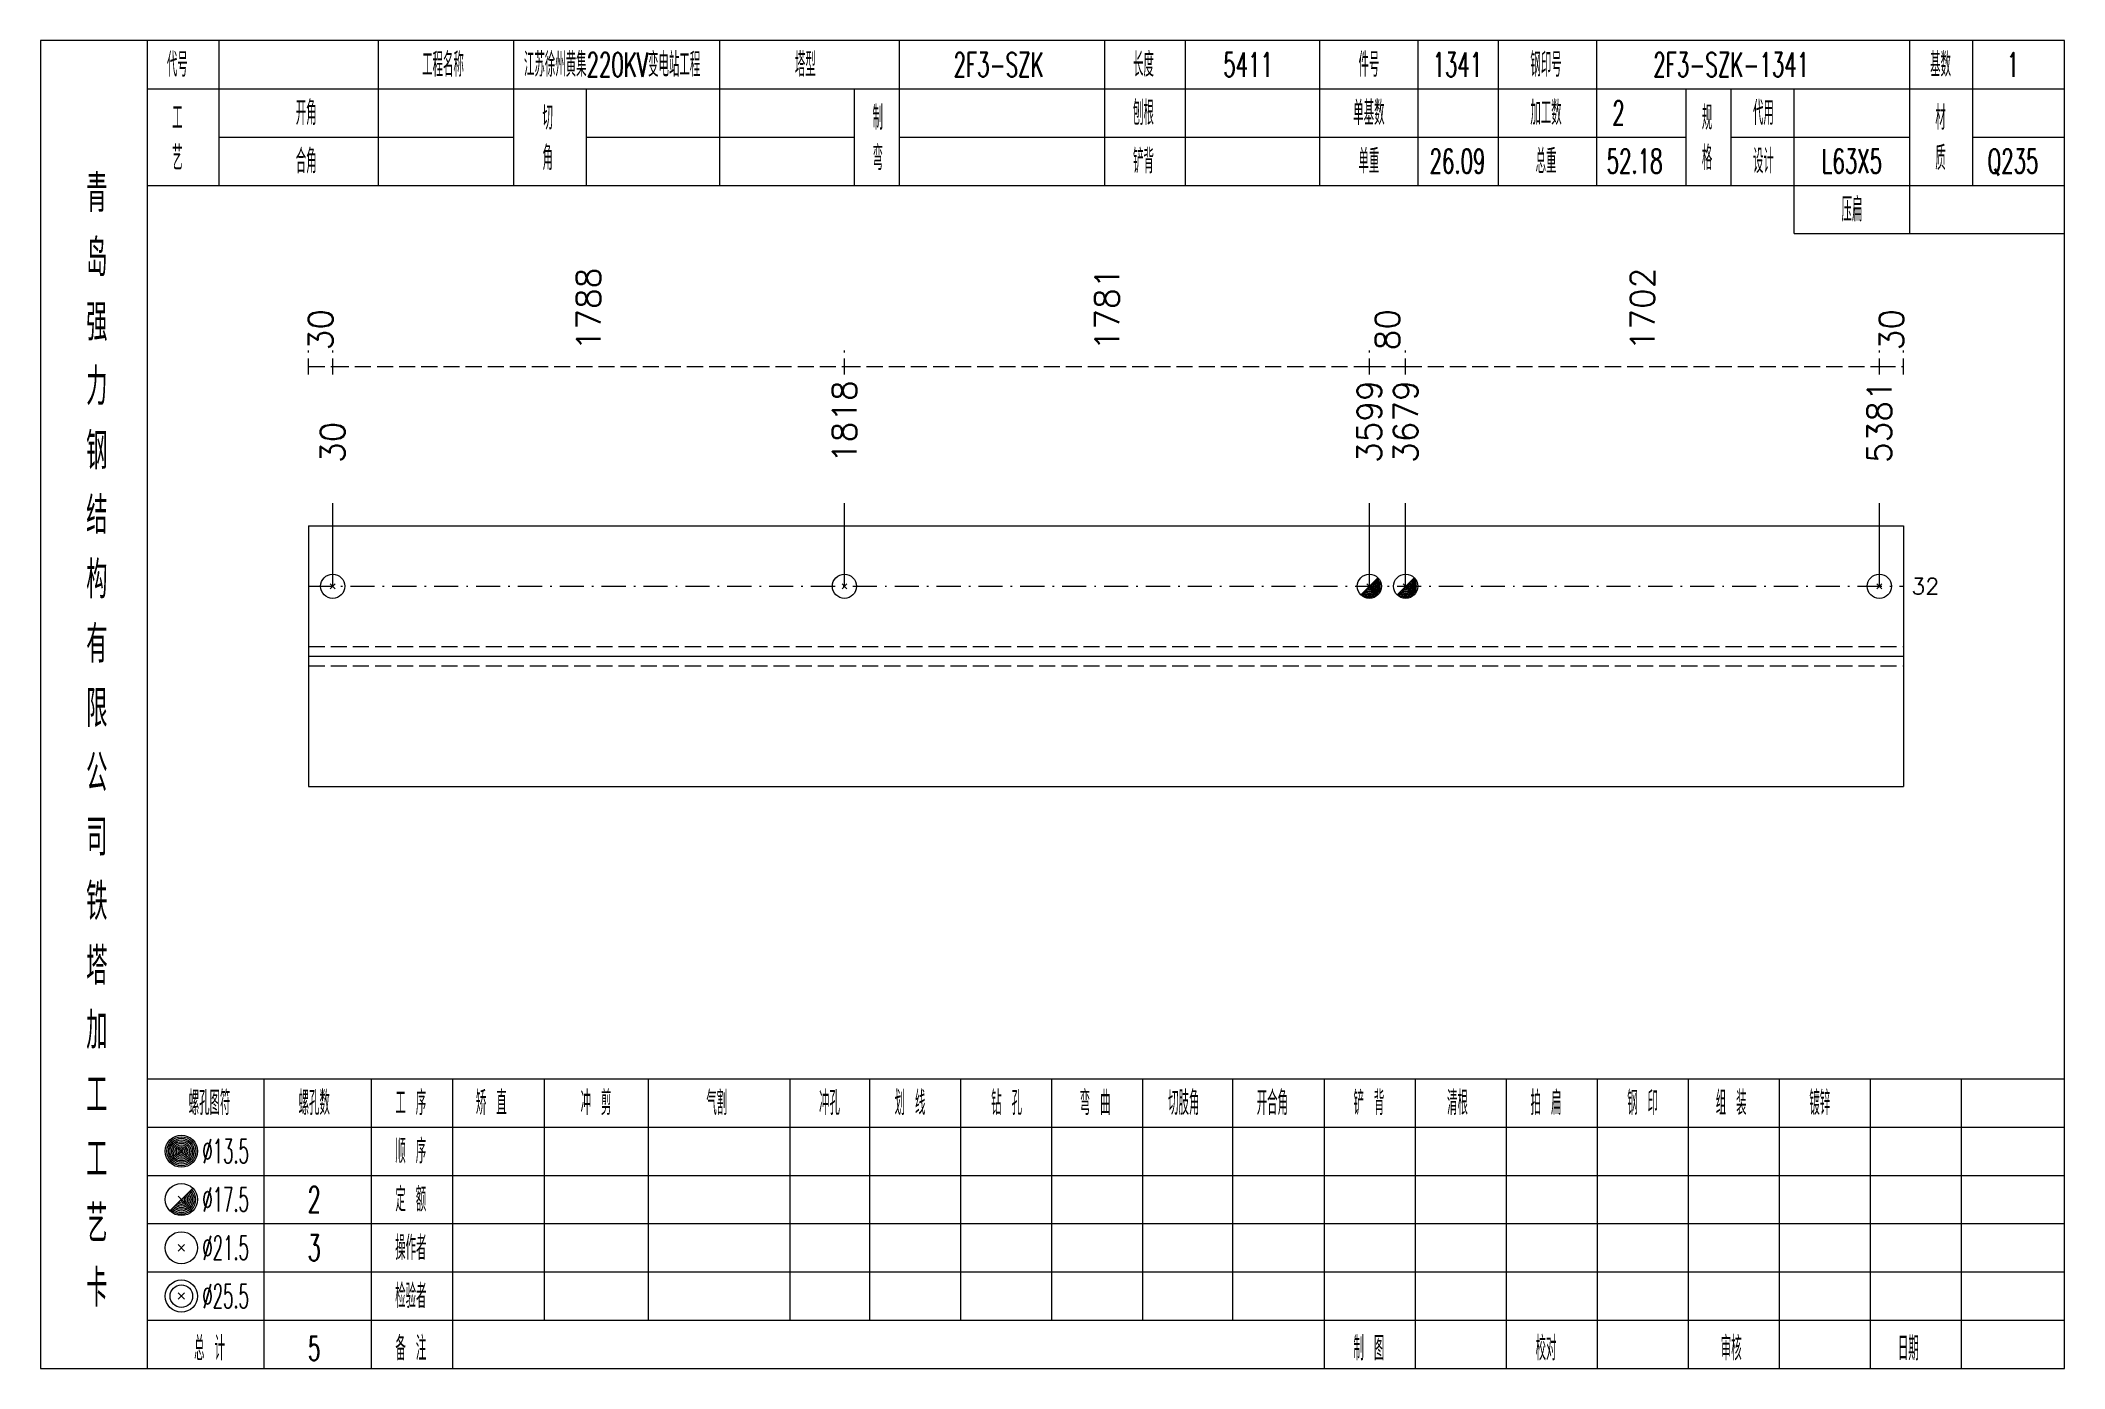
# Model space of a CAD drawing. Extents: x 0 to 4623, y -1159 to 4890.
# Drawn here: x 1557 to 1808.4, y 0 to 165 of the extents above; entities that cross this region are included whole.
import ezdxf
from ezdxf.enums import TextEntityAlignment as Align

# ---------------------------------------------------------------- set-up
doc = ezdxf.new("R2010")
doc.units = 0
doc.header["$MEASUREMENT"] = 0
doc.linetypes.add('一点画线', pattern=[5.2, 3, -1, 0.2, -1])
doc.linetypes.add('虚线', pattern=[2.75, 2, -0.75])
doc.layers.get('0').update_dxf_attribs({"linetype": 'CONTINUOUS', "lineweight": 25})
for name, color, linetype, lineweight in [('1', 7, 'CONTINUOUS', 25), ('4', 7, 'CONTINUOUS', 25), ('5', 7, 'CONTINUOUS', 25)]:
    doc.layers.add(name, color=color, linetype=linetype, lineweight=lineweight)
doc.styles.get("Standard").update_dxf_attribs({"font": 'simplex.shx', "width": 0.7, "height": 3, "bigfont": 'gbhzfs.shx'})

msp = doc.modelspace()

# ---------------------------------------------------------------- texts
at = {"color": 8, "linetype": 'Continuous', "lineweight": 9}
for s, p in [('1788', (1625.079, 126.5)), ('1702', (1755.981, 126.5)), ('1781', (1689.46, 126.5)), ('30', (1591.8, 126.5)), ('80', (1724.312, 126.5)), ('30', (1786.9, 126.5))]:
    msp.add_text(s, height=3, rotation=90, dxfattribs=at).set_placement(p, align=Align.MIDDLE_LEFT)
at = {"color": 7, "linetype": 'Continuous', "lineweight": 13}
for s, p in [('1818', (1656.858, 112.5)), ('3599', (1722.062, 112.5)), ('3679', (1726.562, 112.5)), ('5381', (1785.4, 112.5)), ('30', (1593.3, 112.5))]:
    msp.add_text(s, height=3, rotation=90, dxfattribs=at).set_placement(p, align=Align.MIDDLE_LEFT)
msp.add_text('32', height=2, dxfattribs=at).set_placement((1789.4, 97.19), align=Align.MIDDLE_LEFT)
at = {"layer": '4', "color": 1, "linetype": 'Continuous', "lineweight": 13}
for s, height, width, p in [('代号', 3, 0.6, (1574, 162)), ('工程名称', 3, 0.6, (1607, 162)), ('江苏徐州黄集220KV变电站工程', 3, 0.6, (1628, 162)), ('塔型', 3, 0.6, (1652, 162)), ('2F3-SZK', 3, 0.6, (1676, 162)), ('长度', 3, 0.6, (1694, 162)), ('5411', 3, 0.6, (1707, 162)), ('件号', 3, 0.6, (1722, 162)), ('1341', 3, 0.6, (1733, 162)), ('钢印号', 3, 0.6, (1744, 162)), ('2F3-SZK-1341', 3, 0.6, (1767, 162)), ('基数', 3, 0.6, (1793, 162)), ('1', 3, 0.6, (1802, 162)), ('工', 3, 0.6, (1574, 155.4)), ('开角', 3, 0.6, (1590, 156)), ('切', 3, 0.6, (1620, 155.4)), ('制', 3, 0.6, (1661, 155.4)), ('刨根', 3, 0.6, (1694, 156)), ('单基数', 3, 0.6, (1722, 156)), ('加工数', 3, 0.6, (1744, 156)), ('2', 3, 0.6, (1753, 156)), ('规', 3, 0.6, (1764, 155.4)), ('代用', 3, 0.6, (1771, 156)), ('材', 3, 0.6, (1793, 155.4)), ('艺', 3, 0.6, (1574, 150.4)), ('合角', 3, 0.6, (1590, 150)), ('角', 3, 0.6, (1620, 150.4)), ('弯', 3, 0.6, (1661, 150.4)), ('铲背', 3, 0.6, (1694, 150)), ('单重', 3, 0.6, (1722, 150)), ('26.09', 3, 0.6, (1733, 150)), ('总重', 3, 0.6, (1744, 150)), ('52.18', 3, 0.6, (1755, 150)), ('格', 3, 0.6, (1764, 150.4)), ('设计', 3, 0.6, (1771, 150)), ('L63X5', 3, 0.6, (1782, 150)), ('质', 3, 0.6, (1793, 150.4)), ('Q235', 3, 0.6, (1802, 150)), ('青', 4.6, 0.8, (1564, 146)), ('压扁', 3, 0.6, (1782, 144)), ('岛', 4.6, 0.8, (1564, 138)), ('强', 4.6, 0.8, (1564, 130)), ('力', 4.6, 0.8, (1564, 122)), ('钢', 4.6, 0.8, (1564, 114)), ('结', 4.6, 0.8, (1564, 106)), ('构', 4.6, 0.8, (1564, 98)), ('有', 4.6, 0.8, (1564, 90)), ('限', 4.6, 0.8, (1564, 82)), ('公', 4.6, 0.8, (1564, 74)), ('司', 4.6, 0.8, (1564, 66)), ('铁', 4.6, 0.8, (1564, 58)), ('塔', 4.6, 0.8, (1564, 50)), ('加', 4.6, 0.8, (1564, 42)), ('工', 4.6, 0.8, (1564, 34)), ('螺孔图符', 3, 0.6, (1578, 33)), ('螺孔数', 3, 0.6, (1591, 33)), ('工 序', 3, 0.6, (1603, 33)), ('矫 直', 3, 0.6, (1613, 33)), ('冲 剪', 3, 0.6, (1626, 33)), ('气割', 3, 0.6, (1641, 33)), ('冲孔', 3, 0.6, (1655, 33)), ('划 线', 3, 0.6, (1665, 33)), ('钻 孔', 3, 0.6, (1677, 33)), ('弯 曲', 3, 0.6, (1688, 33)), ('切肢角', 3, 0.6, (1699, 33)), ('开合角', 3, 0.6, (1710, 33)), ('铲 背', 3, 0.6, (1722, 33)), ('清根', 3, 0.6, (1733, 33)), ('拍 扁', 3, 0.6, (1744, 33)), ('钢 印', 3, 0.6, (1756, 33)), ('组 装', 3, 0.6, (1767, 33)), ('镀锌', 3, 0.6, (1778, 33)), ('工', 4.6, 0.8, (1564, 26)), ('%%C13.5', 3, 0.5, (1580, 27)), ('顺 序', 3, 0.6, (1603, 27)), ('定 额', 3, 0.6, (1603, 21)), ('艺', 4.6, 0.8, (1564, 18)), ('%%C17.5', 3, 0.5, (1580, 21)), ('2', 3.2, 0.6, (1591, 21)), ('%%C21.5', 3, 0.5, (1580, 15)), ('3', 3.2, 0.6, (1591, 15)), ('操作者', 3, 0.6, (1603, 15)), ('卡', 4.6, 0.8, (1564, 10)), ('%%C25.5', 3, 0.5, (1580, 9)), ('检验者', 3, 0.6, (1603, 9)), ('总 计', 3, 0.6, (1578, 2.5)), ('5', 3, 0.6, (1591, 2.5)), ('备 注', 3, 0.6, (1603, 2.5)), ('制 图', 3, 0.6, (1722, 2.5)), ('校对', 3, 0.6, (1744, 2.5)), ('审核', 3, 0.6, (1767, 2.5)), ('日期', 3, 0.6, (1789, 2.5))]:
    msp.add_text(s, height=height, dxfattribs=dict(at, width=width)).set_placement(p, align=Align.MIDDLE_CENTER)

# ---------------------------------------------------------------- blocks, each defined once
blk = doc.blocks.new('孔21.5')
at = {"layer": '5', "color": 7, "linetype": 'Continuous', "lineweight": 13}
for p, q in [((-0.2, -0.2), (0.2, 0.2)), ((-0.2, 0.2), (0.2, -0.2))]:
    blk.add_line(p, q, dxfattribs=at)
blk.add_circle((0, 0), 1, dxfattribs=at)
blk = doc.blocks.new('孔17.5')
at = {"layer": '5', "color": 7, "linetype": 'Continuous', "lineweight": 13}
for p, q in [((-0.707, -0.707), (0.707, 0.707)), ((-0.2, 0.2), (0.2, -0.2))]:
    blk.add_line(p, q, dxfattribs=at)
blk.add_circle((0, 0), 1, dxfattribs=at)
for radius in [0.9, 0.8, 0.7, 0.6, 0.5, 0.4, 0.3, 0.2, 0.1]:
    blk.add_arc((0, 0), radius, 225, 45, dxfattribs=at)

# ---------------------------------------------------------------- linework, layer by layer
at = {"color": 8, "linetype": '虚线', "lineweight": 9}
for p, q in [((1590.3, 123.5), (1590.3, 126.5)), ((1593.3, 123.5), (1593.3, 126.5)), ((1593.3, 123.5), (1593.3, 126.5)), ((1656.858, 123.5), (1656.858, 126.5)), ((1656.858, 123.5), (1656.858, 126.5)), ((1722.062, 123.5), (1722.062, 126.5)), ((1722.062, 123.5), (1722.062, 126.5)), ((1726.562, 123.5), (1726.562, 126.5)), ((1726.562, 123.5), (1726.562, 126.5)), ((1785.4, 123.5), (1785.4, 126.5)), ((1785.4, 123.5), (1785.4, 126.5)), ((1788.4, 123.5), (1788.4, 126.5)), ((1590.3, 124.5), (1593.3, 124.5)), ((1593.3, 124.5), (1656.858, 124.5)), ((1656.858, 124.5), (1722.062, 124.5)), ((1722.062, 124.5), (1726.562, 124.5)), ((1726.562, 124.5), (1785.4, 124.5)), ((1785.4, 124.5), (1788.4, 124.5))]:
    msp.add_line(p, q, dxfattribs=at)
at = {"color": 7, "linetype": 'Continuous', "lineweight": 13}
for p, q in [((1593.3, 97.19), (1593.3, 107.5)), ((1656.858, 97.19), (1656.858, 107.5)), ((1722.062, 97.19), (1722.062, 107.5)), ((1726.562, 97.19), (1726.562, 107.5)), ((1785.4, 97.19), (1785.4, 107.5))]:
    msp.add_line(p, q, dxfattribs=at)
at = {"color": 7, "linetype": 'Continuous', "lineweight": 18}
for p, q in [((1590.3, 104.69), (1590.3, 72.31)), ((1590.3, 104.69), (1788.4, 104.69)), ((1788.4, 104.69), (1788.4, 72.31)), ((1590.3, 88.5), (1788.4, 88.5))]:
    msp.add_line(p, q, dxfattribs=at)
at = {"color": 3, "linetype": '一点画线', "lineweight": 13}
msp.add_line((1590.3, 97.19), (1788.4, 97.19), dxfattribs=at)
at = {"color": 1, "linetype": '虚线', "lineweight": 18}
for p, q in [((1590.3, 89.69), (1788.4, 89.69)), ((1590.3, 87.31), (1788.4, 87.31))]:
    msp.add_line(p, q, dxfattribs=at)
at = {"layer": '1', "color": 7, "linetype": 'Continuous', "lineweight": 18}
msp.add_line((1590.3, 72.31), (1788.4, 72.31), dxfattribs=at)
at = {"layer": '4', "color": 1, "linetype": 'Continuous', "lineweight": 18}
for p, q in [((1570.3, 0), (1570.3, 165)), ((1579.2, 147), (1579.2, 165)), ((1599, 147), (1599, 165)), ((1615.8, 147), (1615.8, 165)), ((1641.4, 147), (1641.4, 165)), ((1663.7, 147), (1663.7, 165)), ((1689.2, 147), (1689.2, 165)), ((1699.2, 147), (1699.2, 165)), ((1715.9, 147), (1715.9, 165)), ((1728.1, 147), (1728.1, 165)), ((1738.1, 147), (1738.1, 165)), ((1750.3, 147), (1750.3, 165)), ((1789.2, 141), (1789.2, 165)), ((1797, 147), (1797, 165)), ((1570.3, 159), (1808.4, 159)), ((1624.8, 147), (1624.8, 159)), ((1658.1, 147), (1658.1, 159)), ((1761.4, 147), (1761.4, 159)), ((1767, 147), (1767, 159)), ((1774.8, 141), (1774.8, 159)), ((1579.2, 153), (1615.8, 153)), ((1624.8, 153), (1658.1, 153)), ((1663.7, 153), (1761.4, 153)), ((1767, 153), (1789.2, 153)), ((1797, 153), (1808.4, 153)), ((1570.3, 147), (1808.4, 147)), ((1774.8, 141), (1808.4, 141)), ((1570.3, 36), (1808.4, 36)), ((1584.8, 0), (1584.8, 36)), ((1598.1, 0), (1598.1, 36)), ((1608.2, 0), (1608.2, 36)), ((1619.6, 6), (1619.6, 36)), ((1632.5, 6), (1632.5, 36)), ((1650.1, 6), (1650.1, 36)), ((1660, 6), (1660, 36)), ((1671.3, 6), (1671.3, 36)), ((1682.6, 6), (1682.6, 36)), ((1693.9, 6), (1693.9, 36)), ((1705.1, 6), (1705.1, 36)), ((1716.5, 6), (1716.5, 36)), ((1727.8, 6), (1727.8, 36)), ((1739.1, 6), (1739.1, 36)), ((1750.4, 6), (1750.4, 36)), ((1761.7, 6), (1761.7, 36)), ((1773, 6), (1773, 36)), ((1784.3, 6), (1784.3, 36)), ((1795.6, 6), (1795.6, 36)), ((1570.3, 30), (1808.4, 30)), ((1570.3, 24), (1808.4, 24)), ((1570.3, 18), (1808.4, 18)), ((1570.3, 12), (1808.4, 12)), ((1570.3, 6), (1808.4, 6)), ((1716.5, 0), (1716.5, 6)), ((1727.8, 0), (1727.8, 6)), ((1739.1, 0), (1739.1, 6)), ((1750.4, 0), (1750.4, 6)), ((1761.7, 0), (1761.7, 6)), ((1773, 0), (1773, 6)), ((1784.3, 0), (1784.3, 6)), ((1795.6, 0), (1795.6, 6))]:
    msp.add_line(p, q, dxfattribs=at)
at = {"layer": '4', "color": 7, "linetype": 'Continuous', "lineweight": 13}
for p, q in [((1574.3, 26.8), (1574.7, 27.2)), ((1574.7, 26.8), (1574.3, 27.2)), ((1573.086, 19.586), (1575.914, 22.414)), ((1574.1, 21.4), (1574.9, 20.6)), ((1574.1, 14.6), (1574.9, 15.4)), ((1574.1, 15.4), (1574.9, 14.6)), ((1574.1, 8.6), (1574.9, 9.4)), ((1574.1, 9.4), (1574.9, 8.6))]:
    msp.add_line(p, q, dxfattribs=at)
at = {"layer": '4', "color": 1, "linetype": 'Continuous', "lineweight": 18}
msp.add_lwpolyline([(1557, 165), (1557, 0), (1808.4, 0), (1808.4, 165)], close=True, dxfattribs=at)
at = {"layer": '4', "color": 7, "linetype": 'Continuous', "lineweight": 13}
for centre, radius in [((1574.5, 27), 2), ((1574.5, 27), 1.8), ((1574.5, 27), 1.6), ((1574.5, 27), 1.4), ((1574.5, 27), 1.2), ((1574.5, 27), 1), ((1574.5, 27), 0.8), ((1574.5, 27), 0.6), ((1574.5, 27), 0.4), ((1574.5, 27), 0.2), ((1574.5, 21), 2), ((1574.5, 15), 2), ((1574.5, 9), 2), ((1574.5, 9), 1.4)]:
    msp.add_circle(centre, radius, dxfattribs=at)
for radius in [1.8, 1.6, 1.4, 1.2, 1, 0.8, 0.6, 0.4, 0.2]:
    msp.add_arc((1574.5, 21), radius, 225, 45, dxfattribs=at)

# ---------------------------------------------------------------- block references
at = {"color": 7, "linetype": 'Continuous', "lineweight": 13, "xscale": 1.5, "yscale": 1.5, "zscale": 1.5}
for name, p in [('孔21.5', (1593.3, 97.19)), ('孔21.5', (1656.858, 97.19)), ('孔17.5', (1722.062, 97.19)), ('孔17.5', (1726.562, 97.19)), ('孔21.5', (1785.4, 97.19))]:
    msp.add_blockref(name, p, dxfattribs=at)

msp.set_redraw_order([(e.dxf.handle, doc.entitydb.next_handle()) for e in msp.query("TEXT MTEXT ATTDEF DIMENSION ARC_DIMENSION")])  # texts and dimensions are drawn at this point

doc.saveas('drawing.dxf')
